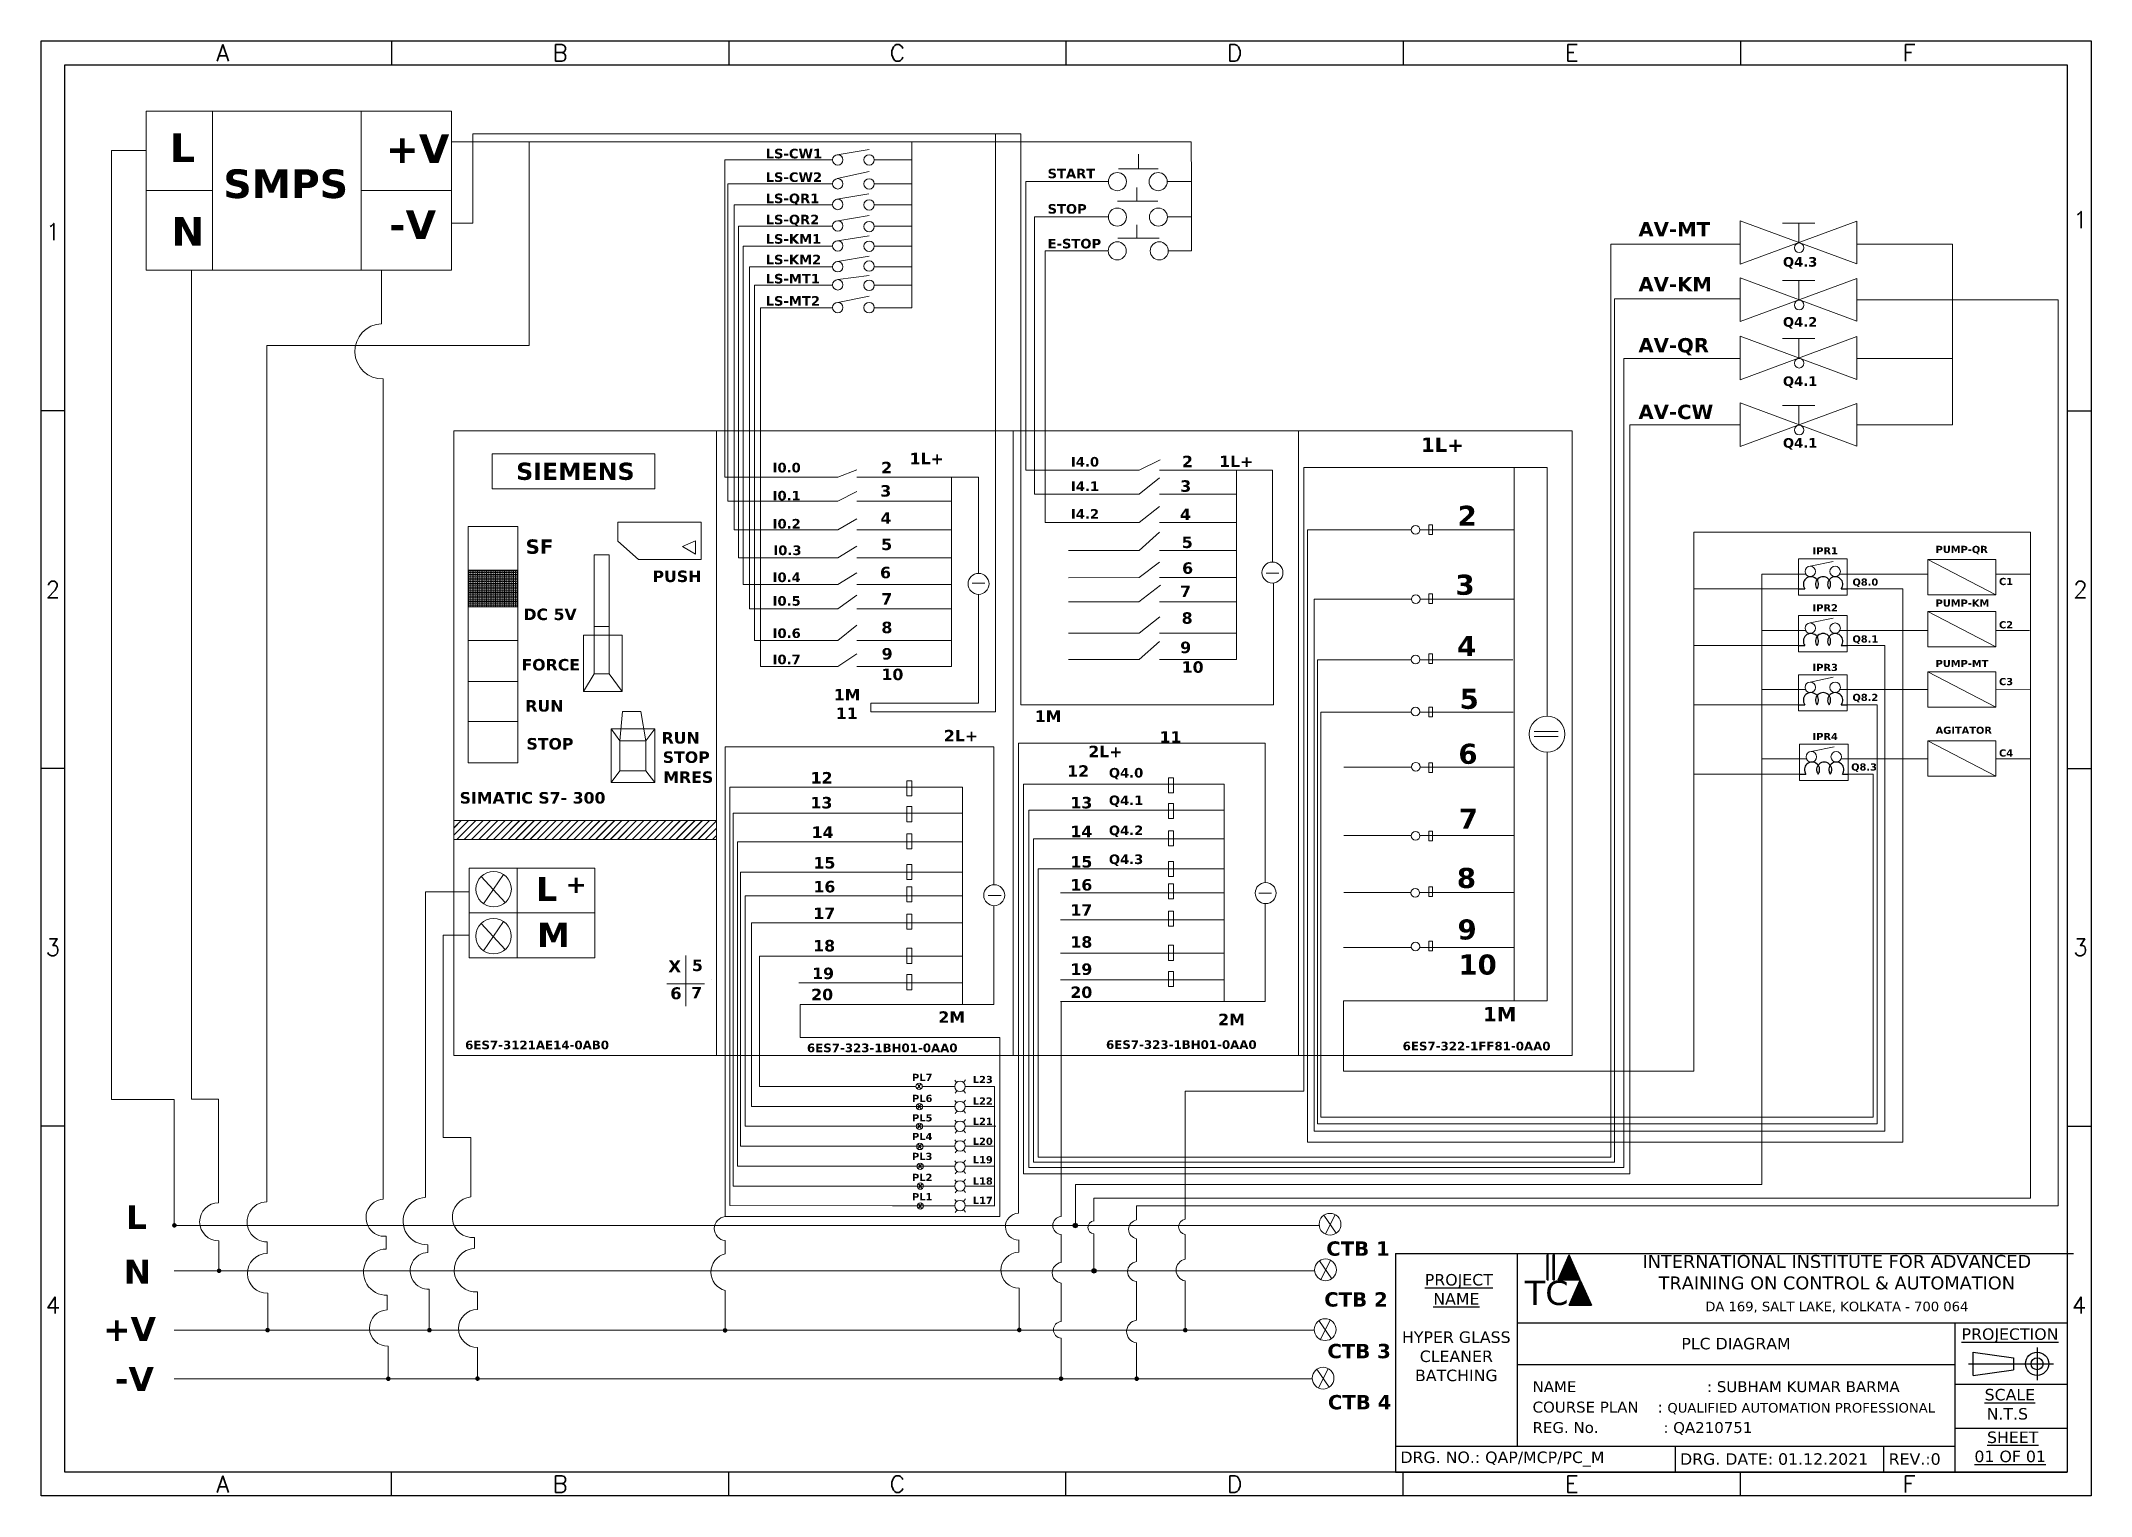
# Model space of a CAD drawing. Header units: millimetres. Extents: x -9791142 to 63260, y -4809864 to 11955173.
# Drawn here: x 13692 to 17979, y -3915 to -872 of the extents above; entities that cross this region are included whole.
import ezdxf
from ezdxf.enums import TextEntityAlignment as Align

# ---------------------------------------------------------------- set-up
doc = ezdxf.new("R2010")
doc.units = ezdxf.units.MM
doc.header["$LTSCALE"] = 5
doc.styles.add('style2', font='verdana.ttf')

msp = doc.modelspace()

# ---------------------------------------------------------------- texts
at = {"color": 140, "style": 'style2'}
msp.add_text('TC', height=50.87, dxfattribs=at).set_placement((16841, -3515.2), align=Align.CENTER)
at = {"color": 2, "char_height": 35, "attachment_point": 5, "style": 'style2'}
for s, insert, width in [('{\\Fromans|c0;A}', (14072.4, -896.8), 705.35), ('{\\Fromans|c0;B}', (14777.7, -896.8), 705.35), ('{\\Fromans|c0;C}', (15483.1, -896.8), 705.35), ('{\\Fromans|c0;D}', (16188.4, -896.8), 705.35), ('{\\Fromans|c0;E}', (16893.8, -896.8), 705.35), ('\\pxqc;{\\Fromans|c0;F}', (17599.1, -896.8), 705.35), ('{\\Fromans|c0;1}', (17957.2, -1245.9), 50), ('{\\Fromans|c0;1}', (13717.2, -1270.9), 50), ('{\\Fromans|c0;2}', (13717.2, -2019.2), 50), ('{\\Fromans|c0;2}', (17957.2, -2019.2), 50), ('{\\Fromans|c0;3}', (13717.2, -2767.4), 50), ('{\\Fromans|c0;3}', (17957.2, -2767.4), 50), ('{\\Fromans|c0;4}', (13717.2, -3515.7), 50), ('{\\Fromans|c0;4}', (17954.3, -3515.7), 50), ('{\\Fromans|c0;A}', (14072.4, -3889.8), 705.35), ('{\\Fromans|c0;B}', (14777.7, -3889.8), 705.35), ('{\\Fromans|c0;C}', (15483.1, -3889.8), 705.35), ('{\\Fromans|c0;D}', (16188.4, -3889.8), 705.35), ('{\\Fromans|c0;E}', (16893.8, -3889.8), 705.35), ('\\pxqc;{\\Fromans|c0;F}', (17599.1, -3889.8), 705.35)]:
    msp.add_mtext(s, dxfattribs=dict(at, insert=insert, width=width))
at = {"lineweight": 9, "ltscale": 5, "attachment_point": 1}
for s, width, insert, char_height in [('{\\fVerdana|b1|i0|c0|p34;L}', 185.307, (13961.7, -1065.2), 60), ('{\\fVerdana|b1|i0|c0|p34;+V}', 185.307, (14413.5, -1066.8), 60), ('{\\fVerdana|b1|i0|c0|p34;LS-CW1}', 122.582, (15207.6, -1097.3), 20), ('{\\fVerdana|b1|i0|c0|p34;SMPS}', 244.071, (14073.6, -1140.3), 60), ('{\\fVerdana|b1|i0|c0|p34;LS-CW2}', 122.582, (15207.6, -1146.6), 20), ('{\\fVerdana|b1|i0|c0|p34;START}', 122.582, (15797.2, -1138.9), 20), ('{\\fVerdana|b1|i0|c0|p34;LS-QR1}', 122.582, (15207.6, -1191), 20), ('{\\fVerdana|b1|i0|c0|p34;N}', 185.307, (13964.7, -1239.8), 60), ('{\\fVerdana|b1|i0|c0|p34;-V}', 185.307, (14420.5, -1225.9), 60), ('{\\fVerdana|b1|i0|c0|p34;LS-QR2}', 122.582, (15207.6, -1235.2), 20), ('{\\fVerdana|b1|i0|c0|p34;STOP}', 122.582, (15797.2, -1212.9), 20), ('{\\fVerdana|b1|i0|c0|p34;LS-KM1}', 122.582, (15207.6, -1275.8), 20), ('{\\fVerdana|b1|i0|c0|p34;E-STOP}', 122.582, (15797.2, -1285.6), 20), ('{\\fVerdana|b1|i0|c0|p34;AV-MT}', 165.953, (17032.9, -1250.5), 30), ('{\\fVerdana|b1|i0|c0|p34;LS-KM2}', 122.582, (15207.6, -1318.9), 20), ('{\\fVerdana|b1|i0|c0|p34;Q4.3}', 151.029, (17335, -1323.8), 20), ('{\\fVerdana|b1|i0|c0|p34;LS-MT1}', 122.582, (15207.6, -1358.9), 20), ('{\\fVerdana|b1|i0|c0|p34;AV-KM}', 165.953, (17032.9, -1365.5), 30), ('{\\fVerdana|b1|i0|c0|p34;LS-MT2}', 122.582, (15207.6, -1405.4), 20), ('{\\fVerdana|b1|i0|c0|p34;Q4.2}', 151.029, (17335, -1449.4), 20), ('{\\fVerdana|b1|i0|c0|p34;AV-QR}', 165.953, (17032.9, -1493.1), 30), ('{\\fVerdana|b1|i0|c0|p34;Q4.1}', 151.029, (17335, -1573.3), 20), ('{\\fVerdana|b1|i0|c0|p34;AV-CW}', 165.953, (17032.9, -1632.5), 30), ('{\\fVerdana|b1|i0|c0|p34;1L+}', 228.991, (16578.1, -1701.3), 30), ('{\\fVerdana|b1|i0|c0|p34;Q4.1}', 151.029, (17335, -1702.4), 20), ('{\\fVerdana|b1|i0|c0|p34;SIEMENS}', 673.71, (14686, -1753.7), 36), ('{\\fVerdana|b1|i0|c0|p34;I0.0}', 105.139, (15222.2, -1754), 20), ('{\\fVerdana|b1|i0|c0|p34;2}', 65.512, (15449.3, -1752), 24), ('{\\fVerdana|b1|i0|c0|p34;1L+}', 134.017, (15508.7, -1733.1), 24), ('{\\fVerdana|b1|i0|c0|p34;I4.0}', 105.139, (15846.1, -1741.8), 20), ('{\\fVerdana|b1|i0|c0|p34;2}', 65.512, (16078.2, -1739.2), 24), ('{\\fVerdana|b1|i0|c0|p34;1L+}', 134.017, (16156, -1739.1), 24), ('{\\fVerdana|b1|i0|c0|p34;3}', 65.512, (15447.3, -1800.7), 24), ('{\\fVerdana|b1|i0|c0|p34;I4.1}', 105.139, (15846.1, -1793), 20), ('{\\fVerdana|b1|i0|c0|p34;3}', 65.512, (16074.6, -1790.6), 24), ('{\\fVerdana|b1|i0|c0|p34;I0.1}', 105.139, (15222.2, -1812.7), 20), ('{\\fVerdana|b1|i0|c0|p34;2}', 152.686, (16654.7, -1843.8), 42), ('{\\fVerdana|b1|i0|c0|p34;I0.2}', 105.139, (15222.2, -1871.4), 20), ('{\\fVerdana|b1|i0|c0|p34;4}', 65.512, (15447.8, -1857.6), 24), ('{\\fVerdana|b1|i0|c0|p34;I4.2}', 105.139, (15846.1, -1850.9), 20), ('{\\fVerdana|b1|i0|c0|p34;4}', 65.512, (16074.1, -1849.6), 24), ('{\\fVerdana|b1|i0|c0|p34;SF}', 169.878, (14705.7, -1914.2), 30), ('{\\fVerdana|b1|i0|c0|p34;I0.3}', 105.139, (15223.8, -1926.9), 20), ('{\\fVerdana|b1|i0|c0|p34;5}', 65.512, (15449.2, -1912.5), 24), ('{\\fVerdana|b1|i0|c0|p34;5}', 65.512, (16077.9, -1908.2), 24), ('{\\fVerdana|b1|i0|c0|p34;PUMP-QR}', 124.396, (17654.3, -1927.6), 15), ('{\\fVerdana|b1|i0|c0|p34;6}', 65.512, (15446.9, -1971.4), 24), ('{\\fVerdana|b1|i0|c0|p34;6}', 65.512, (16078.6, -1962.1), 24), ('{\\fVerdana|b1|i0|c0|p34;IPR1}', 92.255, (17397, -1930.5), 15), ('{\\fVerdana|b1|i0|c0|p34;PUSH}', 169.878, (14971, -1979.4), 24), ('{\\fVerdana|b1|i0|c0|p34;I0.4}', 105.139, (15222.2, -1983.4), 20), ('{\\fVerdana|b1|i0|c0|p34;7}', 65.512, (16074.3, -2010.9), 24), ('{\\fVerdana|b1|i0|c0|p34;3}', 152.686, (16650.2, -1988), 42), ('{\\fVerdana|b1|i0|c0|p34;Q8.0}', 92.255, (17480.4, -1995.9), 15), ('{\\fVerdana|b1|i0|c0|p34;C1}', 92.255, (17786.9, -1994.7), 15), ('{\\fVerdana|b1|i0|c0|p34;I0.5}', 105.139, (15222.2, -2032.8), 20), ('{\\fVerdana|b1|i0|c0|p34;7}', 65.512, (15449.5, -2026.5), 24), ('{\\fVerdana|b1|i0|c0|p34;IPR2}', 92.255, (17397, -2049.7), 15), ('{\\fVerdana|b1|i0|c0|p34;PUMP-KM}', 124.396, (17654.3, -2039.8), 15), ('{\\fVerdana|b1|i0|c0|p34;DC 5V}', 169.878, (14701.1, -2058.9), 24), ('{\\fVerdana|b1|i0|c0|p34;I0.6}', 105.139, (15222.2, -2100.3), 20), ('{\\fVerdana|b1|i0|c0|p34;8}', 65.512, (15449.7, -2086.3), 24), ('{\\fVerdana|b1|i0|c0|p34;8}', 65.512, (16077.6, -2066.6), 24), ('{\\fVerdana|b1|i0|c0|p34;C2}', 92.255, (17786.9, -2085.3), 15), ('{\\fVerdana|b1|i0|c0|p34;9}', 65.512, (15450.2, -2141.4), 24), ('{\\fVerdana|b1|i0|c0|p34;9}', 65.512, (16074.6, -2128), 24), ('{\\fVerdana|b1|i0|c0|p34;4}', 152.686, (16653.5, -2116.2), 42), ('{\\fVerdana|b1|i0|c0|p34;Q8.1}', 92.255, (17480.4, -2114.9), 15), ('{\\fVerdana|b1|i0|c0|p34;FORCE}', 169.878, (14697, -2164.3), 24), ('{\\fVerdana|b1|i0|c0|p34;I0.7}', 105.139, (15222.2, -2155.2), 20), ('{\\fVerdana|b1|i0|c0|p34;10}', 65.512, (15449.8, -2184.5), 24), ('{\\fVerdana|b1|i0|c0|p34;10}', 65.512, (16077.7, -2169.1), 24), ('{\\fVerdana|b1|i0|c0|p34;IPR3}', 92.255, (17397, -2174.4), 15), ('{\\fVerdana|b1|i0|c0|p34;PUMP-MT}', 124.396, (17654.3, -2166.1), 15), ('{\\fVerdana|b1|i0|c0|p34;1M}', 134.017, (15350, -2227.1), 24), ('{\\fVerdana|b1|i0|c0|p34;5}', 152.686, (16658.9, -2226.5), 42), ('{\\fVerdana|b1|i0|c0|p34;C3}', 92.255, (17786.9, -2204), 15), ('{\\fVerdana|b1|i0|c0|p34;RUN}', 169.878, (14705.1, -2250.3), 24), ('{\\fVerdana|b1|i0|c0|p34;11}', 65.512, (15354.5, -2265.8), 24), ('{\\fVerdana|b1|i0|c0|p34;1M}', 134.017, (15770.4, -2272), 24), ('{\\fVerdana|b1|i0|c0|p34;Q8.2}', 92.255, (17480.4, -2237.1), 15), ('{\\fVerdana|b1|i0|c0|p34;2L+}', 134.017, (15580.3, -2312.6), 24), ('{\\fVerdana|b1|i0|c0|p34;AGITATOR}', 124.396, (17654.3, -2305.8), 15), ('{\\fVerdana|b1|i0|c0|p34;STOP}', 169.878, (14707.4, -2329.6), 24), ('{\\fVerdana|b1|i0|c0|p34;RUN}', 169.878, (14990, -2317.2), 24), ('{\\fVerdana|b1|i0|c0|p34;STOP}', 169.878, (14992.4, -2357.6), 24), ('{\\fVerdana|b1|i0|c0|p34;2L+}', 134.017, (15882.3, -2345.7), 24), ('{\\fVerdana|b1|i0|c0|p34;11}', 65.512, (16031.5, -2315.5), 24), ('{\\fVerdana|b1|i0|c0|p34;6}', 152.686, (16656.3, -2341.5), 42), ('{\\fVerdana|b1|i0|c0|p34;IPR4}', 92.255, (17397, -2318.9), 15), ('{\\fVerdana|b1|i0|c0|p34;C4}', 92.255, (17786.9, -2353.4), 15), ('{\\fVerdana|b1|i0|c0|p34;MRES}', 169.878, (14993.7, -2399.3), 24), ('{\\fVerdana|b1|i0|c0|p34;12}', 65.512, (15301.7, -2400.7), 24), ('{\\fVerdana|b1|i0|c0|p34;12}', 65.512, (15838.3, -2386.6), 24), ('{\\fVerdana|b1|i0|c0|p34;Q4.0}', 151.029, (15925.4, -2392.2), 20), ('{\\fVerdana|b1|i0|c0|p34;Q8.3}', 92.255, (17477.7, -2382.6), 15), ('{\\fVerdana|b1|i0|c0|p34;SIMATIC S7- 300}', 441.66, (14567.7, -2442.6), 24), ('{\\fVerdana|b1|i0|c0|p34;13}', 65.512, (15301.4, -2452.8), 24), ('{\\fVerdana|b1|i0|c0|p34;13}', 65.512, (15844.9, -2452.7), 24), ('{\\fVerdana|b1|i0|c0|p34;Q4.1}', 151.029, (15925.4, -2449.9), 20), ('{\\fVerdana|b1|i0|c0|p34;7}', 152.686, (16657.3, -2477.2), 42), ('{\\fVerdana|b1|i0|c0|p34;14}', 65.512, (15303.8, -2514.6), 24), ('{\\fVerdana|b1|i0|c0|p34;14}', 65.512, (15844.9, -2513), 24), ('{\\fVerdana|b1|i0|c0|p34;Q4.2}', 151.029, (15925.4, -2512.7), 20), ('{\\fVerdana|b1|i0|c0|p34;15}', 65.512, (15307.6, -2578.5), 24), ('{\\fVerdana|b1|i0|c0|p34;15}', 65.512, (15844.9, -2576.6), 24), ('{\\fVerdana|b1|i0|c0|p34;Q4.3}', 151.029, (15925.4, -2573.1), 20), ('{\\fVerdana|b1|i0|c0|p34;8}', 152.686, (16653.1, -2601.2), 42), ('{\\fVerdana|b1|i0|c0|p34;L}', 260.308, (14727.6, -2620.1), 50.4), ('{\\fVerdana|b1|i0|c0|p34;16}', 65.512, (15307.6, -2628.4), 24), ('{\\fVerdana|b1|i0|c0|p34;16}', 65.512, (15844.9, -2624.6), 24), ('{\\fVerdana|b1|i0|c0|p34;17}', 65.512, (15307.3, -2684.2), 24), ('{\\fVerdana|b1|i0|c0|p34;17}', 65.512, (15844.9, -2677.1), 24), ('{\\fVerdana|b1|i0|c0|p34;M}', 260.308, (14729.4, -2715.9), 50.4), ('{\\fVerdana|b1|i0|c0|p34;18}', 65.512, (15844.9, -2744.1), 24), ('{\\fVerdana|b1|i0|c0|p34;9}', 152.686, (16654.5, -2708.9), 42), ('{\\fVerdana|b1|i0|c0|p34;18}', 65.512, (15307.1, -2751.9), 24), ('{\\fVerdana|b1|i0|c0|p34;10}', 152.686, (16656.4, -2782.3), 42), ('{\\fVerdana|b1|i0|c0|p34;X}', 65.512, (15004.2, -2794.3), 25), ('{\\fVerdana|b1|i0|c0|p34;5}', 65.512, (15053.3, -2793), 24), ('{\\fVerdana|b1|i0|c0|p34;19}', 65.512, (15304.8, -2809.8), 24), ('{\\fVerdana|b1|i0|c0|p34;19}', 65.512, (15844.9, -2801), 24), ('{\\fVerdana|b1|i0|c0|p34;6}', 65.512, (15008.1, -2850.9), 25), ('{\\fVerdana|b1|i0|c0|p34;7}', 65.512, (15051.8, -2850.1), 24), ('{\\fVerdana|b1|i0|c0|p34;20}', 65.512, (15302.9, -2854), 24), ('{\\fVerdana|b1|i0|c0|p34;20}', 65.512, (15844.9, -2849.3), 24), ('{\\fVerdana|b1|i0|c0|p34;2M}', 134.017, (15568.8, -2901.2), 24), ('{\\fVerdana|b1|i0|c0|p34;2M}', 134.017, (16153.9, -2906.2), 24), ('{\\fVerdana|b1|i0|c0|p34;1M}', 134.017, (16708, -2892.1), 30), ('{\\fVerdana|b1|i0|c0|p34;6ES7-3121AE14-0AB0}', 708.633, (14579.2, -2962.5), 18), ('{\\fVerdana|b1|i0|c0|p34;6ES7-323-1BH01-0AA0}', 708.633, (15294, -2968.6), 18), ('{\\fVerdana|b1|i0|c0|p34;6ES7-323-1BH01-0AA0}', 708.633, (15919.5, -2961.7), 18), ('{\\fVerdana|b1|i0|c0|p34;6ES7-322-1FF81-0AA0}', 708.633, (16539.8, -2964.8), 18), ('{\\fVerdana|b1|i0|c0|p34;PL7}', 41.112, (15513.8, -3031.8), 15), ('{\\fVerdana|b1|i0|c0|p34;L23}', 18.624, (15640.8, -3036.3), 15), ('{\\fVerdana|b1|i0|c0|p34;PL6}', 41.112, (15513.8, -3075.7), 15), ('{\\fVerdana|b1|i0|c0|p34;L22}', 18.624, (15640.8, -3081.2), 15), ('{\\fVerdana|b1|i0|c0|p34;PL5}', 41.112, (15513.8, -3116.5), 15), ('{\\fVerdana|b1|i0|c0|p34;L21}', 18.624, (15640.8, -3123.7), 15), ('{\\fVerdana|b1|i0|c0|p34;PL4}', 41.112, (15513.8, -3155.5), 15), ('{\\fVerdana|b1|i0|c0|p34;L20}', 18.624, (15640.8, -3165.5), 15), ('{\\fVerdana|b1|i0|c0|p34;PL3}', 41.112, (15513.8, -3197.1), 15), ('{\\fVerdana|b1|i0|c0|p34;L19}', 18.624, (15640.8, -3204), 15), ('{\\fVerdana|b1|i0|c0|p34;PL2}', 41.112, (15513.8, -3241), 15), ('{\\fVerdana|b1|i0|c0|p34;L18}', 18.624, (15640.8, -3248.6), 15), ('{\\fVerdana|b1|i0|c0|p34;PL1}', 41.112, (15513.8, -3281.4), 15), ('{\\fVerdana|b1|i0|c0|p34;L17}', 18.624, (15640.8, -3289.1), 15), ('{\\fVerdana|b1|i0|c0|p34;L}', 125.077, (13869.9, -3306.6), 50), ('{\\fVerdana|b1|i0|c0|p34;CTB 1}', 207.916, (16380.1, -3382.3), 30), ('{\\fVerdana|b1|i0|c0|p34;N}', 125.077, (13865.2, -3420.8), 50), ('{\\fVerdana|b1|i0|c0|p34;CTB 2}', 207.916, (16375.9, -3488.7), 30), ('{\\fVerdana|b1|i0|c0|p34;+V}', 125.077, (13822.1, -3540.5), 50), ('{\\fVerdana|b1|i0|c0|p34;CTB 3}', 207.916, (16382.4, -3596.7), 30), ('{\\fVerdana|b1|i0|c0|p34;-V}', 125.077, (13846.8, -3645), 50), ('{\\fVerdana|b1|i0|c0|p34;CTB 4}', 207.916, (16383.5, -3703.6), 30)]:
    msp.add_mtext_dynamic_manual_height_columns(s, width=width, gutter_width=12.5, heights=[0], dxfattribs=dict(at, insert=insert, char_height=char_height))
at = {"lineweight": 9, "ltscale": 5, "insert": (14789.7, -2616.1), "char_height": 37.8, "width": 107.471, "attachment_point": 1}
msp.add_mtext('{\\fVerdana|b1|i0|c0|p34;+}', dxfattribs=at)
at = {"color": 140, "width": 963.119, "attachment_point": 2, "style": 'style2'}
for s, insert, char_height in [('INTERNATIONAL INSTITUTE FOR ADVANCED\\PTRAINING ON CONTROL & AUTOMATION', (17447.7, -3410.7), 27), ('DA 169, SALT LAKE, KOLKATA - 700 064', (17447.7, -3508.4), 20)]:
    msp.add_mtext(s, dxfattribs=dict(at, insert=insert, char_height=char_height))
at = {"color": 211, "char_height": 24, "style": 'style2'}
for s, insert, width, attachment_point in [('\\pxqc;\\P {\\LPROJECT\\PNAME} \\P\\PHYPER GLASS CLEANER BATCHING', (16524.6, -3542.8), 254.85, 4), ('PLC DIAGRAM', (17236.9, -3596.3), 914.86, 5), ('\\pxqc;{\\LPROJECTION} ', (17809.9, -3579.5), 235, 5), (' {\\LSCALE} \\PN.T.S\\P ', (17804.4, -3743.1), 235, 5), (' {\\LSHEET\\P01 OF 01\\P} ', (17810.3, -3832.2), 235, 5), (' DRG. NO.: QAP/MCP/PC_M', (16524.6, -3837.7), 579.277, 4), (' DRG. DATE: 01.12.2021', (17109.4, -3837.7), 457.43, 4), (' REV.:0 ', (17545.7, -3837.7), 457.43, 4)]:
    msp.add_mtext(s, dxfattribs=dict(at, insert=insert, width=width, attachment_point=attachment_point))
at = {"color": 211, "insert": (16720.3, -3730.9), "char_height": 22.8, "width": 1173.883, "attachment_point": 4, "line_spacing_factor": 1.125, "style": 'style2'}
msp.add_mtext('^INAME^I^I^I: SUBHAM KUMAR BARMA\\P^ICOURSE PLAN    : {\\H0.87719x;QUALIFIED AUTOMATION PROFESSIONAL}              \\P^IREG. No.^I^I: QA210751', dxfattribs=at)

# ---------------------------------------------------------------- blocks, each defined once
blk = doc.blocks.new('Inductor')
at = {"color": 7}
for p, q in [((0, 0), (0.05, 0)), ((0.35, 0), (0.4, 0))]:
    blk.add_line(p, q, dxfattribs=at)
for centre in [(0.1, 0.0375), (0.2, 0.0375), (0.3, 0.0375)]:
    blk.add_arc(centre, 0.0625, 323.1301, 216.8699, dxfattribs=at)

# ---------------------------------------------------------------- hatches: boundary and pattern name
at = {"lineweight": 9, "ltscale": 5}
h = msp.add_hatch(dxfattribs=at)
h.set_pattern_fill('ANGLE', color=256, scale=0.54)
h.set_pattern_definition([(0, (6733.0147, -293.874), (0, 3.7719), [2.7432, -1.0287]), (90, (6733.0147, -293.874), (-3.7719, 2e-16), [2.7432, -1.0287])])
h.paths.add_polyline_path([(14585.3, -1978.5), (14585.3, -2055.1), (14689.4, -2055.1), (14689.4, -1978.5)])
h = msp.add_hatch(dxfattribs=at)
h.set_pattern_fill('JIS_LC_20', color=256, scale=0.54)
h.set_pattern_definition([(45, (6752.418, -301.147), (-7.636753, 7.636753), []), (45, (6752.634, -301.147), (-7.636753, 7.636753), [])])
h.paths.add_polyline_path([(15104.7, -2502), (14555.4, -2502), (14555.4, -2541.6), (15104.7, -2541.6)])
h = msp.add_hatch(color=256, dxfattribs=at)
h.set_gradient(color2=(0, 0, 0), tint=1)
h.paths.add_polyline_path([(13971.2, -3343.9, 0.414214), (13966.3, -3348.7), (13971.2, -3348.7)])
h.paths.add_polyline_path([(13971.2, -3343.9), (13971.2, -3348.7), (13976, -3348.7, 0.414214)])
h.paths.add_polyline_path([(13976, -3348.7), (13971.2, -3348.7), (13966.3, -3348.7, 1)])
h = msp.add_hatch(color=256, dxfattribs=at)
h.set_gradient(color2=(0, 0, 0), tint=1)
h.paths.add_polyline_path([(15855.4, -3344.3, 0.414214), (15850.5, -3349.1), (15855.4, -3349.1)])
h.paths.add_polyline_path([(15855.4, -3344.3), (15855.4, -3349.1), (15860.2, -3349.1, 0.414214)])
h.paths.add_polyline_path([(15860.2, -3349.1), (15855.4, -3349.1), (15850.5, -3349.1, 1)])
h = msp.add_hatch(color=140)
h.paths.add_polyline_path([(16845, -3410.1), (16842, -3410.1), (16842, -3462.5), (16845, -3462.5)])
h.paths.add_polyline_path([(16857.3, -3410.1), (16854.3, -3410.1), (16854.3, -3462.5), (16857.3, -3462.5)])
for color, points in [(2, [(16887.9, -3410.1), (16864.9, -3462.5), (16910.9, -3462.5)]), (1, [(16911.3, -3463.4), (16888.3, -3515.7), (16934.4, -3515.7)])]:
    msp.add_hatch(color=color).paths.add_polyline_path(points)
h = msp.add_hatch(color=256, dxfattribs=at)
h.set_gradient(color2=(0, 0, 0), tint=1)
h.paths.add_polyline_path([(14064.5, -3439, 0.414214), (14059.7, -3443.8), (14064.5, -3443.8)])
h.paths.add_polyline_path([(14064.5, -3439), (14064.5, -3443.8), (14069.3, -3443.8, 0.414214)])
h.paths.add_polyline_path([(14069.3, -3443.8), (14064.5, -3443.8), (14059.7, -3443.8, 1)])
h = msp.add_hatch(color=256, dxfattribs=at)
h.set_gradient(color2=(0, 0, 0), tint=1)
h.paths.add_polyline_path([(15894.1, -3439.1, 0.414214), (15889.3, -3443.9), (15894.1, -3443.9)])
h.paths.add_polyline_path([(15894.1, -3439.1), (15894.1, -3443.9), (15899, -3443.9, 0.414214)])
h.paths.add_polyline_path([(15899, -3443.9), (15894.1, -3443.9), (15889.3, -3443.9, 1)])
h = msp.add_hatch(color=256, dxfattribs=at)
h.set_gradient(color2=(0, 0, 0), tint=1)
h.paths.add_polyline_path([(14166.1, -3563.1, 0.414214), (14161.2, -3567.9), (14166.1, -3567.9)])
h.paths.add_polyline_path([(14166.1, -3563.1), (14166.1, -3567.9), (14170.9, -3567.9, 0.414214)])
h.paths.add_polyline_path([(14170.9, -3567.9), (14166.1, -3567.9), (14161.2, -3567.9, 1)])
h = msp.add_hatch(color=256, dxfattribs=at)
h.set_gradient(color2=(0, 0, 0), tint=1)
h.paths.add_polyline_path([(14504.5, -3563.1, 0.414214), (14499.6, -3568), (14504.5, -3568)])
h.paths.add_polyline_path([(14504.5, -3563.1), (14504.5, -3568), (14509.3, -3568, 0.414214)])
h.paths.add_polyline_path([(14509.3, -3568), (14504.5, -3568), (14499.6, -3568, 1)])
h = msp.add_hatch(color=256, dxfattribs=at)
h.set_gradient(color2=(0, 0, 0), tint=1)
h.paths.add_polyline_path([(15122.8, -3563.6, 0.414214), (15117.9, -3568.4), (15122.8, -3568.4)])
h.paths.add_polyline_path([(15122.8, -3563.6), (15122.8, -3568.4), (15127.6, -3568.4, 0.414214)])
h.paths.add_polyline_path([(15127.6, -3568.4), (15122.8, -3568.4), (15117.9, -3568.4, 1)])
h = msp.add_hatch(color=256, dxfattribs=at)
h.set_gradient(color2=(0, 0, 0), tint=1)
h.paths.add_polyline_path([(15738, -3562.8, 0.414214), (15733.1, -3567.6), (15738, -3567.6)])
h.paths.add_polyline_path([(15738, -3562.8), (15738, -3567.6), (15742.8, -3567.6, 0.414214)])
h.paths.add_polyline_path([(15742.8, -3567.6), (15738, -3567.6), (15733.1, -3567.6, 1)])
h = msp.add_hatch(color=256, dxfattribs=at)
h.set_gradient(color2=(0, 0, 0), tint=1)
h.paths.add_polyline_path([(16085.3, -3563.2, 0.414214), (16080.4, -3568), (16085.3, -3568)])
h.paths.add_polyline_path([(16085.3, -3563.2), (16085.3, -3568), (16090.1, -3568, 0.414214)])
h.paths.add_polyline_path([(16090.1, -3568), (16085.3, -3568), (16080.4, -3568, 1)])
h = msp.add_hatch(color=256, dxfattribs=at)
h.set_gradient(color2=(0, 0, 0), tint=1)
h.paths.add_polyline_path([(14418.5, -3664.8, 0.414214), (14413.7, -3669.6), (14418.5, -3669.6)])
h.paths.add_polyline_path([(14418.5, -3664.8), (14418.5, -3669.6), (14423.3, -3669.6, 0.414214)])
h.paths.add_polyline_path([(14423.3, -3669.6), (14418.5, -3669.6), (14413.7, -3669.6, 1)])
h = msp.add_hatch(color=256, dxfattribs=at)
h.set_gradient(color2=(0, 0, 0), tint=1)
h.paths.add_polyline_path([(14605.1, -3664.5, 0.414214), (14600.3, -3669.4), (14605.1, -3669.4)])
h.paths.add_polyline_path([(14605.1, -3664.5), (14605.1, -3669.4), (14609.9, -3669.4, 0.414214)])
h.paths.add_polyline_path([(14609.9, -3669.4), (14605.1, -3669.4), (14600.3, -3669.4, 1)])
h = msp.add_hatch(color=256, dxfattribs=at)
h.set_gradient(color2=(0, 0, 0), tint=1)
h.paths.add_polyline_path([(15825.5, -3664.6, 0.414214), (15820.6, -3669.4), (15825.5, -3669.4)])
h.paths.add_polyline_path([(15825.5, -3664.6), (15825.5, -3669.4), (15830.3, -3669.4, 0.414214)])
h.paths.add_polyline_path([(15830.3, -3669.4), (15825.5, -3669.4), (15820.6, -3669.4, 1)])
h = msp.add_hatch(color=256, dxfattribs=at)
h.set_gradient(color2=(0, 0, 0), tint=1)
h.paths.add_polyline_path([(15983.6, -3664.7, 0.414214), (15978.8, -3669.5), (15983.6, -3669.5)])
h.paths.add_polyline_path([(15983.6, -3664.7), (15983.6, -3669.5), (15988.4, -3669.5, 0.414214)])
h.paths.add_polyline_path([(15988.4, -3669.5), (15983.6, -3669.5), (15978.8, -3669.5, 1)])

# ---------------------------------------------------------------- linework, layer by layer
at = {"color": 6}
for p, q in [((14425, -871.8), (14425, -921.8)), ((15130.4, -871.8), (15130.4, -921.8)), ((15835.7, -871.8), (15835.7, -921.8)), ((16541.1, -871.8), (16541.1, -921.8)), ((17246.4, -871.8), (17246.4, -921.8)), ((13742.2, -1645.1), (13692.2, -1645.1)), ((17929.3, -1645.1), (17979, -1645.1)), ((13742.2, -2393.3), (13692.2, -2393.3)), ((17929.3, -2393.3), (17979.3, -2393.3)), ((13742.2, -3141.6), (13692.2, -3141.6)), ((17929.3, -3141.6), (17979.3, -3141.6)), ((14425, -3914.8), (14425, -3864.8)), ((15130.4, -3914.8), (15130.4, -3864.8)), ((15835.7, -3914.8), (15835.7, -3864.8)), ((16541.1, -3914.8), (16541.1, -3864.8)), ((17246.4, -3914.8), (17246.4, -3864.8))]:
    msp.add_line(p, q, dxfattribs=at)
at = {"lineweight": 9, "ltscale": 5}
for p, q in [((14050.8, -1018.6), (14050.8, -1351.1)), ((14361.7, -1018.6), (14361.7, -1338)), ((15688.5, -1066), (14595, -1066)), ((14595, -1066), (14595, -1252.8)), ((15688.5, -2274.6), (15688.5, -1066)), ((15688.5, -1066), (15741.4, -1066)), ((15741.4, -2260.4), (15741.4, -1065.9)), ((15741.4, -1068.5), (15741.4, -1066)), ((13912.3, -1101), (13839.5, -1101)), ((13839.5, -1101), (13839.5, -3085.6)), ((14550.8, -1082.8), (14712.9, -1082.8)), ((14712.9, -1082.8), (14712.9, -1508.4)), ((14712.9, -1082.8), (16097.8, -1082.8)), ((15357.1, -1109.8), (15423.9, -1098.4)), ((15513.4, -1120.6), (15513.4, -1082.8)), ((15987.2, -1139.1), (15987.2, -1108.7)), ((16097.9, -1166), (16097.8, -1082.8)), ((15122.2, -1784.3), (15122.2, -1120.6)), ((15263.8, -1120.6), (15122.2, -1120.6)), ((15263.8, -1120.6), (15347.4, -1120.6)), ((15357.1, -1159.7), (15423.9, -1144.9)), ((15434.9, -1120.6), (15513.4, -1120.6)), ((15513.4, -1120.6), (15513.4, -1429.7)), ((15945.7, -1139.1), (16028.8, -1139.1)), ((13912.3, -1184.8), (14050.8, -1184.8)), ((14361.7, -1184.8), (14550.8, -1184.8)), ((15128.3, -1834.3), (15128.3, -1170.6)), ((15264.4, -1170.6), (15128.3, -1170.6)), ((15264.4, -1170.6), (15347.4, -1170.6)), ((15356.5, -1202.9), (15423.4, -1191.7)), ((15434.9, -1170.6), (15513.4, -1170.6)), ((15752, -1769.5), (15752, -1166)), ((15876.9, -1166), (15752, -1166)), ((15876.9, -1166), (15924.2, -1166)), ((15983.9, -1206.9), (15983.9, -1178.2)), ((16047.5, -1166), (16097.9, -1166)), ((16097.9, -1310.9), (16097.9, -1166)), ((15141.7, -1894), (15141.7, -1214.4)), ((15263.8, -1214.4), (15141.7, -1214.4)), ((15263.8, -1214.4), (15347.4, -1214.4)), ((15358.3, -1247.7), (15424.4, -1236.6)), ((15434.9, -1214.4), (15513.9, -1214.4)), ((15769.8, -1819.4), (15769.8, -1239.5)), ((15876.9, -1239.5), (15769.8, -1239.5)), ((15876.9, -1239.5), (15924.2, -1239.5)), ((15943.6, -1206.9), (16027.6, -1206.9)), ((16048, -1239.5), (16097.9, -1239.5)), ((14595, -1252.8), (14550.8, -1252.8)), ((15150.7, -1952.4), (15150.7, -1259.1)), ((15265.3, -1259.1), (15150.7, -1259.1)), ((15263.8, -1259.1), (15347.4, -1259.1)), ((15357.6, -1289.7), (15423.9, -1279.1)), ((15434.9, -1259.1), (15513.4, -1259.1)), ((15943.9, -1284.1), (16030.4, -1284.1)), ((15983.9, -1284.1), (15983.9, -1256.1)), ((17245.5, -1247.6), (17489.8, -1338.1)), ((17245.5, -1247.6), (17245.5, -1338.8)), ((17245.5, -1338.8), (17489.8, -1248.7)), ((17334.1, -1252.9), (17401.5, -1252.9)), ((17368.4, -1293.5), (17368.4, -1252.9)), ((17489.8, -1248.7), (17489.8, -1338.1)), ((15160.7, -2008.5), (15160.7, -1300.8)), ((15263.8, -1300.8), (15160.7, -1300.8)), ((15263.8, -1300.8), (15347.4, -1300.8)), ((15357.9, -1333), (15423.9, -1321.7)), ((15434.9, -1300.8), (15513.4, -1300.8)), ((15792, -1879.1), (15792, -1310.9)), ((15877.5, -1310.9), (15792, -1310.9)), ((15876.9, -1310.9), (15923.9, -1310.9)), ((16049.7, -1310.9), (16097.9, -1310.9)), ((16974.9, -3206.3), (16974.9, -1296.6)), ((17245.5, -1296.6), (16974.9, -1296.6)), ((17362.5, -1296.6), (17360, -1296.6)), ((17377.7, -1296.6), (17375.4, -1296.6)), ((17489.8, -1296.6), (17689.4, -1296.6)), ((17522.5, -1296.6), (17489.8, -1296.6)), ((17689.4, -1296.6), (17689.4, -1674.7)), ((14007.2, -1351.1), (14007.2, -3084.8)), ((14050.8, -1351.1), (14050.8, -1351.1)), ((14361.7, -1338), (14361.7, -1351.1)), ((14361.7, -1351.1), (14361.7, -1351.1)), ((14361.7, -1351.1), (14361.7, -1351.1)), ((14404.4, -1351.1), (14404.4, -1463.3)), ((15173.6, -2059.7), (15173.6, -1344.3)), ((15264.4, -1344.3), (15173.6, -1344.3)), ((15263.8, -1344.3), (15347.4, -1344.3)), ((15358.3, -1370.9), (15423.9, -1362.2)), ((15434.8, -1344.3), (15513.4, -1344.3)), ((17245.5, -1367.3), (17489.8, -1457.8)), ((17245.5, -1367.3), (17245.5, -1458.5)), ((17245.5, -1458.5), (17489.8, -1368.4)), ((17489.8, -1368.4), (17489.8, -1457.8)), ((15184.3, -2125.5), (15184.3, -1382.2)), ((15263.8, -1382.2), (15184.3, -1382.2)), ((15263.8, -1382.2), (15347.4, -1382.2)), ((15358.3, -1418.5), (15424.3, -1405.4)), ((15434.9, -1382.2), (15513.4, -1382.2)), ((16982.6, -3216.4), (16982.6, -1411.3)), ((17245.5, -1411.3), (16982.6, -1411.3)), ((17334.1, -1372.6), (17401.5, -1372.6)), ((17368.4, -1413.1), (17368.4, -1372.6)), ((17489.8, -1413.1), (17689.4, -1413.1)), ((17689.4, -1413.1), (17910.5, -1413.1)), ((17910.5, -1413.1), (17910.5, -3307.8)), ((15197.2, -2180.3), (15197.2, -1429.7)), ((15263.8, -1429.7), (15197.2, -1429.7)), ((15265.9, -1429.7), (15263.8, -1429.7)), ((15265.6, -1429.7), (15347.4, -1429.7)), ((15434.9, -1429.7), (15513.4, -1429.7)), ((17245.5, -1489), (17489.8, -1579.5)), ((17245.5, -1489), (17245.5, -1580.3)), ((17245.5, -1580.3), (17489.8, -1490.1)), ((17334.1, -1494.3), (17401.5, -1494.3)), ((17368.4, -1534.9), (17368.4, -1494.3)), ((17489.8, -1490.1), (17489.8, -1579.5)), ((14712.9, -1508.4), (14164.7, -1508.4)), ((14164.7, -1508.4), (14164.7, -3299.6)), ((17002.2, -3227.6), (17002.2, -1535.9)), ((17245.5, -1535.9), (17002.2, -1535.9)), ((17489.8, -1535.9), (17689.4, -1535.9)), ((17491.6, -1535.9), (17489.8, -1535.9)), ((14407.9, -1578.6), (14407.9, -3293.9)), ((17245.5, -1628.9), (17489.8, -1719.4)), ((17245.5, -1628.9), (17245.5, -1720.2)), ((17245.5, -1720.2), (17489.8, -1630)), ((17334.1, -1634.2), (17401.5, -1634.2)), ((17368.4, -1674.8), (17368.4, -1634.2)), ((17489.8, -1630), (17489.8, -1719.4)), ((15104.7, -1687.2), (15104.7, -2993.4)), ((15725, -1687.2), (15725, -2993.4)), ((16322, -1687.2), (16322, -2993.4)), ((17015.2, -1697.9), (17015.2, -1674.7)), ((17245.5, -1674.7), (17015.2, -1674.7)), ((17015.2, -3240.9), (17015.2, -1697.9)), ((17015.2, -1697.9), (17015.2, -1697.9)), ((17369.1, -1674.7), (17368.4, -1674.7)), ((17489.8, -1674.7), (17689.4, -1674.7)), ((17489.8, -1674.7), (17491.1, -1674.7)), ((15988.9, -1769.5), (16032.5, -1748.1)), ((15252.6, -1784.3), (15122.2, -1784.3)), ((15358.5, -1784.3), (15252.6, -1784.3)), ((15358.5, -1784.3), (15398, -1768.8)), ((15840.7, -1769.5), (15752, -1769.5)), ((15988.9, -1769.5), (15840.7, -1769.5)), ((15988.9, -1819.4), (16031.2, -1785.7)), ((16424.7, -1763.5), (16333.2, -1763.5)), ((16333.2, -1763.5), (16333.2, -3068.4)), ((15252.6, -1834.3), (15128.3, -1834.3)), ((15358.5, -1834.3), (15252.6, -1834.3)), ((15358.5, -1834.3), (15398, -1814.3)), ((15398, -1834.3), (15596, -1834.3)), ((15840.7, -1819.4), (15769.8, -1819.4)), ((15988.9, -1819.4), (15840.7, -1819.4)), ((16031.4, -1819.4), (16192.5, -1819.4)), ((15358.5, -1894), (15398, -1871)), ((15840.7, -1879.1), (15792, -1879.1)), ((15988.9, -1879.1), (15840.7, -1879.1)), ((15988.8, -1879.1), (16031.4, -1845.7)), ((16031.4, -1879.1), (16192.5, -1879.1)), ((16192.5, -1879.1), (16192.5, -1879.1)), ((15252.6, -1894), (15141.7, -1894)), ((15358.5, -1894), (15252.6, -1894)), ((15358.5, -1952.4), (15398, -1928.4)), ((15398, -1894), (15596, -1894)), ((15596, -1894), (15596, -1894)), ((15988.9, -1937.6), (16031.4, -1899.1)), ((16420.4, -1894.2), (16340.7, -1894.2)), ((16340.7, -1894.2), (16340.7, -3175)), ((16416.3, -1894.2), (16557.8, -1894.2)), ((16575.9, -1894.2), (16772.7, -1894.2)), ((17148.7, -3026.5), (17148.7, -1898.8)), ((17148.7, -1898.8), (17852.6, -1898.8)), ((17852.6, -1898.8), (17852.6, -3291.9)), ((14941.9, -1956), (15072.7, -1956)), ((15072.7, -1956), (15072.7, -1956)), ((15252.6, -1952.4), (15150.7, -1952.4)), ((15358.5, -1952.4), (15252.6, -1952.4)), ((15398, -1952.4), (15596, -1952.4)), ((15988.9, -1937.6), (15840.7, -1937.1)), ((15988.9, -1993.6), (16031.4, -1961.9)), ((16031.4, -1937.6), (16192.5, -1937.6)), ((17392.2, -1970.2), (17440.1, -1960.2)), ((17638.4, -1956.3), (17780.4, -2030.1)), ((14585.3, -1978.5), (14689.4, -1978.5)), ((15254.9, -2008.5), (15160.7, -2008.5)), ((15358.5, -2008.5), (15252.6, -2008.5)), ((15358.5, -2008.5), (15398, -1984)), ((15398, -2008.5), (15596, -2008.5)), ((15639.5, -2005.9), (15666.2, -2005.9)), ((15988.9, -1993.6), (15840.7, -1994.5)), ((15988.1, -2044.8), (16033.5, -2009.7)), ((16031.4, -1993.6), (16192.5, -1993.6)), ((16254.2, -1984.9), (16280.9, -1984.9)), ((16269.7, -2005.4), (16269.7, -2260.4)), ((17368.3, -1986.6), (17291.1, -1986.6)), ((17291.1, -1986.6), (17291.1, -3263.3)), ((17367.7, -1986.6), (17382.6, -1986.6)), ((17453.7, -1986.6), (17638.4, -1986.6)), ((17780.4, -1986.6), (17851.4, -1986.6)), ((14585.3, -2055.1), (14689.4, -2055.1)), ((15358.5, -2059.7), (15398, -2031)), ((15652.9, -2029), (15652.9, -2256.4)), ((15988.9, -2044.8), (15840.7, -2044.8)), ((16031.4, -2044.8), (16192.5, -2044.8)), ((16416.3, -2038.9), (16355, -2038.9)), ((16355, -2038.9), (16355, -3151.8)), ((16416.3, -2038.9), (16558.1, -2038.9)), ((16576.2, -2038.9), (16772.7, -2038.9)), ((17373, -2017.6), (17148.7, -2017.6)), ((17469.8, -2017.6), (17585.5, -2017.6)), ((17585.5, -3175), (17585.5, -2017.6)), ((14848.7, -2096), (14880.7, -2096)), ((15254.9, -2059.7), (15173.6, -2059.7)), ((15358.5, -2059.7), (15252.6, -2059.7)), ((15358.5, -2125.5), (15398, -2093.5)), ((15398, -2059.7), (15596, -2059.7)), ((15988.9, -2110.6), (16032, -2076)), ((17392.2, -2089), (17440.1, -2079)), ((17638.4, -2065), (17780.4, -2138.8)), ((14585.3, -2125.9), (14689.4, -2125.9)), ((15258.1, -2125.5), (15184.3, -2125.5)), ((15358.5, -2125.5), (15252.6, -2125.5)), ((15398, -2125.5), (15596, -2125.5)), ((15988.9, -2110.6), (15840.7, -2110.2)), ((15988.9, -2165.4), (16031.4, -2127.6)), ((16031.4, -2110.6), (16192.5, -2110.6)), ((17370.6, -2136.4), (17148.7, -2136.4)), ((17369.1, -2105), (17291.1, -2105)), ((17382.5, -2105), (17367.3, -2105)), ((17453.8, -2105), (17638.4, -2105)), ((17469.6, -2136.4), (17548.3, -2136.4)), ((17548.3, -3151.8), (17548.3, -2136.4)), ((17780.4, -2105), (17850.8, -2105)), ((15255.1, -2180.3), (15197.2, -2180.3)), ((15358.5, -2180.3), (15252.6, -2180.3)), ((15358.5, -2180.3), (15398, -2153.7)), ((15398, -2180.3), (15596, -2180.3)), ((15988.9, -2165.4), (15840.7, -2165.4)), ((15874.2, -2165.4), (15874.2, -2165.4)), ((16031.4, -2165.4), (16192.5, -2165.4)), ((16415.4, -2166), (16362, -2166)), ((16362, -2166), (16362, -3136.2)), ((16414.1, -2166), (16557.9, -2166)), ((16575.9, -2166), (16770.5, -2166)), ((14585.3, -2211.1), (14689.4, -2211.1)), ((14848.7, -2195.2), (14826.8, -2232.2)), ((14880.7, -2195.2), (14907.6, -2232.2)), ((17365.4, -2228.1), (17291.1, -2228.1)), ((17382.2, -2228.1), (17364.8, -2228.1)), ((17392.2, -2212.6), (17440.1, -2202.6)), ((17454.1, -2228.1), (17638.4, -2228.1)), ((17638.4, -2191), (17780.4, -2264.8)), ((17780.4, -2228.3), (17852.6, -2228.5)), ((15652.9, -2256.4), (15427.7, -2256.4)), ((15427.7, -2256.4), (15427.7, -2274.6)), ((15824, -2260.4), (15741.4, -2260.4)), ((15821.3, -2260.4), (16269.7, -2260.4)), ((17373.1, -2260), (17148.7, -2260)), ((17469.8, -2260), (17532.3, -2260)), ((17532.3, -3136.2), (17532.3, -2260)), ((14585.3, -2294.9), (14689.4, -2294.9)), ((14884.6, -2310.3), (14902.4, -2335.8)), ((14908.1, -2274.3), (14902.4, -2335.8)), ((14908.1, -2274.3), (14946.7, -2274.3)), ((14946.7, -2274.3), (14956.9, -2335.8)), ((14975.9, -2310.3), (14956.9, -2335.8)), ((15427.7, -2274.6), (15688.5, -2274.6)), ((16417.5, -2275.7), (16368.7, -2275.7)), ((16368.7, -2275.7), (16368.7, -3122.4)), ((16414.6, -2275.7), (16557.8, -2275.7)), ((16575.6, -2275.7), (16771, -2275.7)), ((14956.9, -2335.8), (14956.9, -2335.8)), ((15254.4, -2348), (15123.1, -2348)), ((15123.1, -2348), (15123.1, -3321.7)), ((15685.1, -2348), (15254.4, -2348)), ((15685.1, -2636.5), (15685.1, -2348)), ((15821.3, -2340.3), (15736.4, -2340.3)), ((15736.4, -2340.3), (15736.4, -3323.5)), ((15821.3, -2340.3), (16252.2, -2340.3)), ((16252.2, -2340.3), (16252.2, -2632.1)), ((16814.7, -2326.7), (16865, -2326.7)), ((16815.1, -2316.1), (16865.2, -2316.1)), ((17394.4, -2357.9), (17442.3, -2347.9)), ((17638.4, -2335.8), (17780.4, -2409.6)), ((14585.3, -2381.6), (14689.4, -2381.6)), ((14884.6, -2422.6), (14902.4, -2398.1)), ((14956.9, -2398.1), (14975.9, -2422.6)), ((16416.8, -2390.2), (16558.4, -2390.2)), ((16576.5, -2390.2), (16772.7, -2390.2)), ((17366.6, -2373.4), (17291.1, -2373.4)), ((17384.5, -2373.4), (17365.9, -2373.4)), ((17456.3, -2373.4), (17638.4, -2373.4)), ((17780.4, -2373.4), (17852.6, -2373.4)), ((15277.1, -2432.5), (15132.4, -2432.5)), ((15132.4, -2432.5), (15132.4, -3307.4)), ((15503, -2419.2), (15503, -2450.8)), ((15824.1, -2426.2), (15746.8, -2426.2)), ((15746.8, -2426.2), (15746.8, -3240.9)), ((16050, -2412.9), (16050, -2444.5)), ((17372.4, -2405.3), (17148.7, -2405.3)), ((17471, -2405.3), (17523.8, -2405.3)), ((17523.8, -3122.4), (17523.8, -2405.3)), ((15503, -2472.9), (15503, -2504.6)), ((15825.9, -2480.5), (15757.9, -2480.5)), ((15757.9, -2480.5), (15757.9, -3227.6)), ((15824.1, -2480.5), (16166.2, -2480.5)), ((16050, -2466.6), (16050, -2498.2)), ((14555.4, -2502), (15104.7, -2502)), ((15283.1, -2486.9), (15139.8, -2486.9)), ((15139.8, -2486.9), (15139.8, -3266.5)), ((15292.6, -2486.9), (15277.1, -2486.9)), ((15292.6, -2486.9), (15619.2, -2486.9)), ((14555.4, -2541.6), (15104.7, -2541.6)), ((15104.7, -2541.6), (15104.7, -2541.6)), ((15280.7, -2546.4), (15148.6, -2546.4)), ((15148.6, -2546.4), (15148.6, -3224.8)), ((15309.6, -2546.4), (15277.1, -2546.4)), ((15309.6, -2546.4), (15619.2, -2546.4)), ((15828.5, -2540.1), (15767.5, -2540.1)), ((15767.5, -2540.1), (15767.5, -3216.4)), ((15824.1, -2540.1), (16166.2, -2540.1)), ((16416.9, -2533.6), (16557.9, -2533.6)), ((16575.9, -2533.6), (16772.7, -2533.6)), ((14587.4, -2601.6), (14587.4, -2789)), ((14659.6, -2615.1), (14617.9, -2676.3)), ((14688.3, -2601.6), (14688.3, -2789)), ((15282.5, -2609.9), (15154.9, -2609.9)), ((15154.9, -2609.9), (15154.9, -3183.2)), ((15327.7, -2609.9), (15277.1, -2609.9)), ((15327.7, -2609.9), (15619.2, -2609.9)), ((15503, -2594), (15503, -2625.6)), ((15833.8, -2603.5), (15777.7, -2603.5)), ((15777.7, -2603.5), (15777.7, -3193.3)), ((15824.1, -2603.5), (16166.2, -2603.5)), ((16050, -2587.6), (16050, -2619.3)), ((14587.4, -2651), (14496.6, -2651)), ((14496.6, -2651), (14496.6, -3290.2)), ((14612.7, -2619.4), (14663.1, -2673.7)), ((15503, -2640.7), (15503, -2672.3)), ((15824.1, -2653.4), (16166.2, -2653.4)), ((16050, -2634.4), (16050, -2666)), ((16166.2, -2653.4), (16166.2, -2653.4)), ((16239, -2654.1), (16265.6, -2654.1)), ((16416.8, -2653), (16557.1, -2653)), ((16575.2, -2653), (16772.7, -2653)), ((14587.4, -2695.3), (14850.3, -2695.3)), ((14617.9, -2676.3), (14617.9, -2676.3)), ((14663.1, -2673.7), (14663.1, -2673.7)), ((14663.1, -2673.7), (14663.1, -2673.7)), ((15277.1, -2659.7), (15164.9, -2659.7)), ((15164.9, -2659.7), (15164.9, -3141.5)), ((15341.9, -2659.7), (15277.1, -2659.7)), ((15341.9, -2659.7), (15619.2, -2659.7)), ((15503, -2698), (15503, -2729.6)), ((15619.2, -2659.7), (15619.2, -2659.7)), ((15673.3, -2658.8), (15699.9, -2658.8)), ((15685.1, -2886.9), (15685.1, -2680.2)), ((16050, -2691.7), (16050, -2723.3)), ((16252.2, -2675.8), (16252.2, -2876.2)), ((16772.7, -2715), (16772.7, -2692.7)), ((14587.4, -2741.9), (14533, -2741.9)), ((14533, -2741.9), (14533, -3165)), ((14612.5, -2717.7), (14662.9, -2771.9)), ((14659.4, -2713.4), (14617.7, -2774.6)), ((15287.4, -2716), (15178, -2716)), ((15178, -2716), (15178, -3099.9)), ((15277.1, -2716), (15619.2, -2716)), ((15824.1, -2709.7), (16166.2, -2709.7)), ((14658.7, -2771.9), (14658.7, -2771.9)), ((14658.7, -2771.9), (14658.7, -2771.9)), ((15040.4, -2784.1), (15040.4, -2890.6)), ((15286.2, -2785.9), (15194.5, -2785.9)), ((15194.5, -2785.9), (15194.5, -3057.4)), ((15277.1, -2785.9), (15619.2, -2785.9)), ((15503, -2769.4), (15503, -2801)), ((15824.1, -2779.6), (16166.2, -2779.6)), ((16050, -2763.1), (16050, -2794.7)), ((16416.3, -2767.5), (16557.7, -2767.5)), ((16575.5, -2767.5), (16772.7, -2767.5)), ((14587.4, -2789), (14587.4, -2789)), ((15503, -2824.2), (15503, -2855.9)), ((16050, -2817.9), (16050, -2849.5)), ((15000.7, -2843.5), (15079.8, -2843.5)), ((15094.4, -2834.4), (15094.4, -2834.4)), ((15277.1, -2841.6), (15619.2, -2841.6)), ((15940.8, -2835.3), (15824.1, -2835.3)), ((15940.8, -2835.3), (16166.2, -2835.3)), ((15040.4, -2890.6), (15040.4, -2890.6)), ((15406.7, -2886.9), (15280.1, -2886.9)), ((15280.1, -2886.9), (15280.1, -2956)), ((15619.2, -2886.9), (15685.1, -2886.9)), ((15824.1, -2880.3), (15953.7, -2880.3)), ((15825.3, -2880.3), (15825.3, -3330.5)), ((16166.2, -2880.6), (16166.2, -2880.6)), ((16416.3, -2879.1), (16416.3, -3026.5)), ((15280.1, -2956), (15697.2, -2956)), ((15697.2, -2956), (15697.2, -3330.4)), ((15104.7, -2993.4), (15104.7, -2993.4)), ((16416.3, -3026.5), (17148.7, -3026.5)), ((13839.5, -3085.6), (13970.6, -3085.6)), ((13970.6, -3085.6), (13970.6, -3349.1)), ((14007.2, -3084.8), (14063.5, -3084.8)), ((14063.5, -3084.8), (14063.5, -3272.3)), ((15194.5, -3057.4), (15194.5, -3058.2)), ((15481.2, -3058.2), (15194.5, -3058.2)), ((15473, -3058.2), (15522, -3058.2)), ((15532.1, -3052.7), (15524.6, -3063.5)), ((15525, -3052.7), (15532.1, -3063.8)), ((15528.3, -3058.2), (15528.6, -3058.2)), ((15535.2, -3058.2), (15603.3, -3058.2)), ((15603, -3045.4), (15606.9, -3050)), ((15608, -3067.1), (15603.8, -3072.5)), ((15621.1, -3066.5), (15625.8, -3072)), ((15625.5, -3044.3), (15621.2, -3049.9)), ((15625, -3058.2), (15686.1, -3058.2)), ((15686.1, -3058.2), (15686.1, -3294.9)), ((16333.2, -3068.4), (16085, -3068.4)), ((16085, -3068.4), (16085, -3335.8)), ((15476.3, -3099.9), (15178, -3099.9)), ((15473, -3099.9), (15603.3, -3099.9)), ((15533.1, -3094.8), (15525.5, -3105.6)), ((15525.9, -3094.8), (15533.1, -3105.9)), ((15603, -3087.8), (15606.9, -3092.4)), ((15603, -3128.8), (15606.9, -3133.3)), ((15608, -3109.5), (15603.8, -3114.9)), ((15621.1, -3108.9), (15625.8, -3114.4)), ((15625.5, -3086.7), (15621.2, -3092.3)), ((15625.5, -3127.7), (15621.2, -3133.3)), ((15625, -3099.9), (15686.1, -3099.9)), ((16368.7, -3122.4), (17523.8, -3122.4)), ((14533, -3165), (14591.1, -3165)), ((14591.1, -3165), (14591.1, -3289.4)), ((15474.6, -3141.5), (15164.9, -3141.5)), ((15476.1, -3141.5), (15473, -3141.5)), ((15476.1, -3141.5), (15603.3, -3141.5)), ((15532.9, -3136.1), (15525.3, -3146.9)), ((15525.7, -3136.1), (15532.8, -3147.2)), ((15603, -3170), (15606.9, -3174.6)), ((15608, -3150.4), (15603.8, -3155.9)), ((15621.1, -3149.8), (15625.8, -3155.3)), ((15625.5, -3168.9), (15621.2, -3174.5)), ((15625, -3141.5), (15689.1, -3141.5)), ((16355, -3151.8), (17548.3, -3151.8)), ((16362, -3136.2), (17532.4, -3136.2)), ((15474.2, -3183.2), (15154.9, -3183.2)), ((15473, -3183.2), (15603.3, -3183.2)), ((15533.7, -3178.3), (15526.2, -3189.1)), ((15526.6, -3178.3), (15533.7, -3189.4)), ((15603, -3213.8), (15606.9, -3218.4)), ((15608, -3191.7), (15603.8, -3197.1)), ((15621.1, -3191.1), (15625.8, -3196.6)), ((15625.5, -3212.7), (15621.2, -3218.3)), ((15625, -3183.2), (15684.4, -3183.2)), ((15777.7, -3193.3), (15777.7, -3206.3)), ((15777.7, -3206.3), (16974.9, -3206.3)), ((16340.7, -3175), (17585.5, -3175)), ((15149.1, -3224.8), (15148.6, -3224.8)), ((15478.8, -3224.8), (15149, -3224.8)), ((15473, -3224.8), (15603.4, -3224.8)), ((15534.2, -3219.6), (15526.7, -3230.5)), ((15527.1, -3219.6), (15534.2, -3230.7)), ((15603, -3253.6), (15606.9, -3258.2)), ((15608, -3235.5), (15603.8, -3240.9)), ((15621.1, -3234.9), (15625.8, -3240.4)), ((15625.5, -3252.5), (15621.2, -3258.1)), ((15624.9, -3224.8), (15686.1, -3224.8)), ((15746.8, -3240.9), (17015.2, -3240.9)), ((15757.9, -3227.6), (17002.2, -3227.6)), ((15767.5, -3216.4), (16982.6, -3216.4)), ((14063.5, -3272.3), (14063.5, -3272.3)), ((14063.5, -3272.3), (14063.5, -3301.5)), ((14164.7, -3299.6), (14164.7, -3299.6)), ((14407.9, -3293.9), (14407.9, -3293.9)), ((15477.6, -3266.5), (15139.8, -3266.5)), ((15473, -3266.5), (15603.3, -3266.5)), ((15534.7, -3261.2), (15527.2, -3272)), ((15527.6, -3261.2), (15534.7, -3272.3)), ((15603, -3294.7), (15606.9, -3299.3)), ((15608, -3275.3), (15603.8, -3280.7)), ((15621.1, -3274.7), (15625.8, -3280.2)), ((15625.5, -3293.6), (15621.2, -3299.2)), ((15625, -3266.5), (15686.1, -3266.5)), ((15686.1, -3294.9), (15686.1, -3308.1)), ((17291.1, -3263.3), (15855.4, -3263.3)), ((15855.4, -3263.3), (15855.4, -3349.1)), ((17852.6, -3291.9), (15894, -3291.9)), ((15894, -3291.9), (15894, -3339.7)), ((14063.5, -3301.5), (14063.5, -3301.5)), ((15123.1, -3321.7), (15123.1, -3330.4)), ((15697.2, -3330.4), (15123.1, -3330.4)), ((15473, -3308.1), (15132.4, -3307.4)), ((15473.6, -3308.1), (15473, -3308.1)), ((15473.6, -3308.1), (15603.3, -3308.1)), ((15534.6, -3302.9), (15527.1, -3313.7)), ((15527.5, -3302.8), (15534.6, -3313.9)), ((15608, -3316.4), (15603.8, -3321.8)), ((15621.1, -3315.8), (15625.8, -3321.2)), ((15625, -3308.1), (15686.6, -3308.1)), ((17910.5, -3307.8), (15983.3, -3307.8)), ((15983.3, -3307.8), (15983.3, -3332.7)), ((15983.3, -3332.7), (15983.3, -3337.4)), ((16375.1, -3327.7), (16401, -3365.3)), ((16398.6, -3326.3), (16378.5, -3367.3)), ((14064.2, -3381.4), (14064.2, -3444)), ((14165, -3383.4), (14165, -3407.5)), ((14413.9, -3371.6), (14413.9, -3398.3)), ((14598.8, -3374.2), (14598.8, -3396.9)), ((15123, -3380.8), (15123, -3408.2)), ((15736.9, -3379.6), (15736.9, -3405)), ((15825.3, -3367.7), (15825.3, -3426.5)), ((15894, -3366.7), (15894, -3442.5)), ((15983.3, -3376.8), (15983.3, -3424.7)), ((16085, -3367.9), (16085, -3419.7)), ((16365.2, -3349.1), (16365.2, -3349.1)), ((14165, -3407.5), (14165, -3407.5)), ((14501.3, -3389.3), (14501.3, -3405.6)), ((14501.3, -3405.6), (14501.3, -3405.6)), ((14598.8, -3396.9), (14598.8, -3396.9)), ((16365.6, -3423.1), (16391.5, -3460.7)), ((16389.1, -3421.7), (16369, -3462.7)), ((13970.6, -3444), (16355.8, -3444)), ((15825.3, -3469.5), (15825.3, -3549.9)), ((15894, -3440.2), (15894, -3444)), ((15983.3, -3466.3), (15983.3, -3547.2)), ((16085, -3464.9), (16085, -3568)), ((16336.7, -3444.6), (16336.7, -3444.6)), ((14166.3, -3490.9), (14166.3, -3568)), ((14416.2, -3495.1), (14416.2, -3525.6)), ((14504.3, -3482.5), (14504.3, -3530.1)), ((14605, -3488), (14605, -3524.7)), ((15123, -3485), (15123, -3568)), ((15737.9, -3480.4), (15737.9, -3568)), ((14416.2, -3525.6), (14416.2, -3525.6)), ((14504.3, -3530.1), (14504.3, -3530.1)), ((14504.3, -3530.1), (14504.3, -3568)), ((16364.7, -3548.1), (16390.6, -3585.7)), ((16388.3, -3546.7), (16368.2, -3587.7)), ((13970.6, -3568), (16354.8, -3568)), ((15825.3, -3584.9), (15825.3, -3669.6)), ((15983.3, -3594.6), (15983.3, -3669.6)), ((14418.3, -3601.6), (14418.3, -3669.6)), ((14605.1, -3604.3), (14605.1, -3669.6)), ((16360.3, -3649.5), (16386.2, -3687.1)), ((16383.9, -3648.1), (16363.8, -3689.1))]:
    msp.add_line(p, q, dxfattribs=at)
at = {"color": 84}
for p, q in [((17929.3, -3384), (17929.3, -3864.8)), ((16524.6, -3407.9), (16524.6, -3864.8)), ((16524.6, -3407.9), (17942.7, -3407.9)), ((16779.4, -3407.9), (16779.4, -3810.6)), ((16779.4, -3552.4), (17929.3, -3552.4)), ((17694.3, -3552.4), (17694.3, -3864.8)), ((16779.4, -3640.1), (17694.3, -3640.1)), ((17694.3, -3680.8), (17929.3, -3680.8)), ((16524.6, -3810.6), (17694.3, -3810.6)), ((17109.4, -3810.6), (17109.4, -3864.8)), ((17545.7, -3810.6), (17545.7, -3864.8)), ((17694.3, -3772.8), (17929.3, -3772.8)), ((16524.6, -3864.8), (17929.3, -3864.8))]:
    msp.add_line(p, q, dxfattribs=at)
at = {"color": 140}
for p, q in [((16845, -3410.1), (16842, -3410.1)), ((16842, -3462.5), (16842, -3410.1)), ((16857.3, -3410.1), (16854.3, -3410.1)), ((16854.3, -3462.5), (16854.3, -3410.1)), ((16857.3, -3462.5), (16857.3, -3410.1))]:
    msp.add_line(p, q, dxfattribs=at)
at = {"color": 2}
for p, q in [((16864.9, -3462.5), (16887.9, -3410.1)), ((16910.9, -3462.5), (16887.9, -3410.1)), ((16864.9, -3462.5), (16910.9, -3462.5))]:
    msp.add_line(p, q, dxfattribs=at)
at = {"color": 4}
for p, q in [((16842, -3462.5), (16845, -3462.5)), ((16854.3, -3462.5), (16857.3, -3462.5))]:
    msp.add_line(p, q, dxfattribs=at)
at = {"color": 1}
for p, q in [((16888.3, -3515.7), (16911.3, -3463.4)), ((16911.3, -3463.4), (16934.4, -3515.7)), ((16888.3, -3515.7), (16934.4, -3515.7))]:
    msp.add_line(p, q, dxfattribs=at)
at = {"color": 160}
for p, q in [((17722.8, -3638.3), (17900.8, -3638.3)), ((17732.8, -3614), (17817.1, -3625.8)), ((17866.5, -3604), (17866.5, -3672.6)), ((17732.8, -3662.6), (17817.1, -3650.8))]:
    msp.add_line(p, q, dxfattribs=at)
at = {"color": 240}
for points in [[(13692.2, -871.8), (17979.3, -871.8), (17979.3, -3914.8), (13692.2, -3914.8)], [(13742.2, -921.8), (17929.3, -921.8), (17929.3, -3864.8), (13742.2, -3864.8)]]:
    msp.add_lwpolyline(points, close=True, dxfattribs=at)
at = {"lineweight": 9, "ltscale": 5}
for points in [[(13912.3, -1018.6), (14550.8, -1018.6), (14550.8, -1351.1), (13912.3, -1351.1)], [(14635.8, -1735.4), (14976.1, -1735.4), (14976.1, -1808.4), (14635.8, -1808.4)], [(16594.5, -1884), (16602.2, -1884), (16602.2, -1904.2), (16594.5, -1904.2)], [(14848.7, -1946.3), (14880.7, -1946.3), (14880.7, -2195.2), (14848.7, -2195.2)], [(17367.7, -2030.5), (17469.6, -2030.5), (17469.6, -1954.8), (17367.7, -1954.8)], [(17638.4, -1956.3), (17780.4, -1956.3), (17780.4, -2030.1), (17638.4, -2030.1)], [(16594.5, -2027.9), (16602.2, -2027.9), (16602.2, -2048.1), (16594.5, -2048.1)], [(17367.7, -2149.3), (17469.6, -2149.3), (17469.6, -2073.6), (17367.7, -2073.6)], [(17638.4, -2065), (17780.4, -2065), (17780.4, -2138.8), (17638.4, -2138.8)], [(14826.8, -2114.5), (14907.6, -2114.5), (14907.6, -2232.2), (14826.8, -2232.2)], [(16594.5, -2153.5), (16602.2, -2153.5), (16602.2, -2173.7), (16594.5, -2173.7)], [(17367.7, -2272.9), (17469.6, -2272.9), (17469.6, -2197.2), (17367.7, -2197.2)], [(17638.4, -2191), (17780.4, -2191), (17780.4, -2264.8), (17638.4, -2264.8)], [(16594.5, -2265.2), (16602.2, -2265.2), (16602.2, -2285.4), (16594.5, -2285.4)], [(14884.6, -2310.3), (14975.9, -2310.3), (14975.9, -2422.6), (14884.6, -2422.6)], [(17370, -2418.2), (17471.8, -2418.2), (17471.8, -2342.5), (17370, -2342.5)], [(17638.4, -2335.8), (17780.4, -2335.8), (17780.4, -2409.6), (17638.4, -2409.6)], [(16594.5, -2381.5), (16602.2, -2381.5), (16602.2, -2401.8), (16594.5, -2401.8)], [(14555.4, -2437.9), (14555.4, -2437.9), (14555.4, -2566.1), (14555.4, -2566.1)], [(15503, -2419.2), (15513.5, -2419.2), (15513.5, -2450.8), (15503, -2450.8)], [(16050, -2412.9), (16060.6, -2412.9), (16060.6, -2444.5), (16050, -2444.5)], [(15503, -2472.9), (15513.5, -2472.9), (15513.5, -2504.6), (15503, -2504.6)], [(16050, -2466.6), (16060.6, -2466.6), (16060.6, -2498.2), (16050, -2498.2)], [(16050, -2523.5), (16060.6, -2523.5), (16060.6, -2555.1), (16050, -2555.1)], [(16594.5, -2524.1), (16602.2, -2524.1), (16602.2, -2544.4), (16594.5, -2544.4)], [(15503, -2529.8), (15513.5, -2529.8), (15513.5, -2561.4), (15503, -2561.4)], [(15503, -2594), (15513.5, -2594), (15513.5, -2625.6), (15503, -2625.6)], [(16050, -2587.6), (16060.6, -2587.6), (16060.6, -2619.3), (16050, -2619.3)], [(15503, -2640.7), (15513.5, -2640.7), (15513.5, -2672.3), (15503, -2672.3)], [(16050, -2634.4), (16060.6, -2634.4), (16060.6, -2666), (16050, -2666)], [(16594.5, -2640.7), (16602.2, -2640.7), (16602.2, -2660.9), (16594.5, -2660.9)], [(15503, -2698), (15513.5, -2698), (15513.5, -2729.6), (15503, -2729.6)], [(16050, -2691.7), (16060.6, -2691.7), (16060.6, -2723.3), (16050, -2723.3)], [(15503, -2769.4), (15513.5, -2769.4), (15513.5, -2801), (15503, -2801)], [(16050, -2763.1), (16060.6, -2763.1), (16060.6, -2794.7), (16050, -2794.7)], [(16594.6, -2754.5), (16602.3, -2754.5), (16602.3, -2774.8), (16594.6, -2774.8)], [(15503, -2824.2), (15513.5, -2824.2), (15513.5, -2855.9), (15503, -2855.9)], [(16050, -2817.9), (16060.6, -2817.9), (16060.6, -2849.5), (16050, -2849.5)]]:
    msp.add_lwpolyline(points, close=True, dxfattribs=at)
for points in [[(14555.4, -1687.2), (16894.5, -1687.2), (16894.5, -2993.4), (14555.4, -2993.4), (14555.4, -2993.4), (14555.4, -1687.2)], [(15398, -1784.3), (15596, -1784.3), (15596, -2180.3)], [(15596, -1784.3), (15652.9, -1784.3), (15652.9, -1985.3)], [(16031.4, -1769.5), (16192.5, -1769.5), (16192.5, -2165.4)], [(16192.5, -1769.5), (16267.8, -1769.5), (16267.8, -1961.7)], [(16416.3, -1763.5), (16772.7, -1763.5), (16772.7, -2879.1), (16416.3, -2879.1)], [(16772.7, -1763.5), (16841.7, -1763.5), (16841.7, -2284)], [(14898.6, -1917.7), (14898.6, -1878.2), (15072.7, -1878.2), (15072.7, -1956)], [(14585.3, -2381.6), (14585.3, -1887.5), (14689.4, -1887.5), (14689.4, -2381.6)], [(14941.9, -1956), (14898.6, -1917.7), (14898.6, -1917.7)], [(15061.2, -1916.9), (15061.2, -1944.9), (15033.4, -1929.2), (15061.2, -1916.9)], [(14903.5, -2335.8), (14956.9, -2335.8), (14956.9, -2398.1), (14902.4, -2398.1), (14902.4, -2335.8)], [(16841.7, -2358.9), (16841.7, -2879.4), (16772.7, -2879.4)], [(15277.1, -2432.5), (15619.2, -2432.5), (15619.2, -2886.9), (15406.7, -2886.9)], [(15824.1, -2426.2), (16166.2, -2426.2), (16166.2, -2880.6), (15953.7, -2880.6)], [(14587.4, -2601.6), (14850.3, -2601.6), (14850.3, -2789), (14587.4, -2789)], [(16166.2, -2880.6), (16252.2, -2880.6), (16252.2, -2855.2)], [(13970.6, -3349.1), (16365.2, -3349.1)], [(16350.5, -3669.6), (13970.6, -3669.6)]]:
    msp.add_lwpolyline(points, dxfattribs=at)
at = {"color": 160}
for points in [[(17732.8, -3662.6), (17732.8, -3614)], [(17817.1, -3625.8), (17817.1, -3650.8)]]:
    msp.add_lwpolyline(points, dxfattribs=at)
at = {"lineweight": 9, "ltscale": 5}
for centre, radius in [((15358.3, -1120.6), 10.9), ((15424, -1120.6), 10.9), ((15943.2, -1166), 18.9), ((16028.5, -1166), 18.9), ((15358.3, -1170.5), 10.9), ((15424, -1170.8), 10.9), ((15358.3, -1213.7), 10.9), ((15424, -1214.7), 10.9), ((15943.2, -1240.1), 18.9), ((16029.1, -1240.1), 18.9), ((15358.3, -1258.6), 10.9), ((15424, -1260), 10.9), ((15358.3, -1300.5), 10.9), ((15424, -1301.1), 10.9), ((15942.8, -1310.7), 18.9), ((16030.8, -1310.7), 18.9), ((17369, -1304.3), 10.1), ((15358.3, -1343.9), 10.9), ((15358.3, -1381.8), 10.9), ((15424, -1342.6), 10.9), ((15424, -1382.8), 10.9), ((17369, -1424), 10.1), ((15358.3, -1429.4), 10.9), ((15424, -1429.5), 10.9), ((17369, -1545.7), 10.1), ((17369, -1685.6), 10.1), ((16566.9, -1894.2), 9.05), ((16267.4, -1983.6), 21.9), ((17392.2, -1981.2), 11), ((17444.1, -1981.2), 11), ((15652.9, -2007.2), 21.9), ((16567.1, -2039), 9.05), ((17392.2, -2100), 11), ((17444.1, -2100), 11), ((16566.9, -2165.4), 9.05), ((17392.2, -2223.6), 11), ((17444.1, -2223.6), 11), ((16566.7, -2274.3), 9.05), ((16841.7, -2321.5), 37.5), ((17394.4, -2368.9), 11), ((17446.4, -2368.9), 11), ((16567.4, -2389.6), 9.05), ((16566.9, -2534.3), 9.05), ((14638.8, -2645.7), 37), ((15685.7, -2658.4), 21.9), ((16253.3, -2653.9), 21.9), ((16566.2, -2653.3), 9.05), ((14638.6, -2744), 37), ((16566.6, -2765.8), 9.05), ((15528.6, -3058.2), 6.6), ((15614.1, -3058.1), 10.9), ((15529.5, -3100.4), 6.6), ((15614.1, -3100.5), 10.9), ((15529.3, -3141.6), 6.6), ((15614.1, -3141.5), 10.9), ((15614.1, -3182.7), 10.9), ((15530.1, -3183.8), 6.6), ((15530.7, -3225.2), 6.6), ((15614.1, -3226.5), 10.9), ((15614.1, -3266.3), 10.9), ((15531.2, -3266.7), 6.6), ((15614.1, -3307.4), 10.9), ((15531, -3308.4), 6.6), ((16387.9, -3346.5), 22.8), ((15855.4, -3349.1), 4.84), ((16378.5, -3441.9), 22.8), ((15894.1, -3443.9), 4.84), ((16377.6, -3566.9), 22.8), ((16373.3, -3668.3), 22.8)]:
    msp.add_circle(centre, radius, dxfattribs=at)
at = {"color": 160}
for radius in [24.3, 12.5]:
    msp.add_circle((17866.5, -3638.3), radius, dxfattribs=at)
at = {"lineweight": 9, "ltscale": 5}
for centre, radius, start, end in [((14406.2, -1521), 57.7, 91.784, 271.784), ((14165, -3341.5), 41.9, 90.3317, 270.3317), ((14410.9, -3332.8), 39, 94.3643, 274.3643), ((14499, -3339.7), 49.6, 92.7291, 272.7291), ((14594.9, -3331.8), 42.6, 95.1704, 275.1704), ((14063.9, -3341.4), 39.9, 90.5206, 270.5206), ((15125.6, -3355.6), 25.3, 95.7069, 263.9928), ((15736.9, -3351.6), 28, 91.1434, 271.1434), ((15826.7, -3349.1), 18.7, 94.2049, 265.7951), ((15895.2, -3353.2), 13.6, 95.135, 264.865), ((15986.5, -3357.1), 19.9, 99.3206, 260.6794), ((16087.2, -3351.9), 16.2, 97.8062, 262.1938), ((14165.6, -3449.2), 41.7, 90.9017, 270.9017), ((14415, -3446.7), 48.4, 91.3541, 271.3541), ((14502.8, -3444), 38.5, 92.1643, 272.1643), ((14601.9, -3442.4), 45.7, 93.8823, 273.8823), ((15133, -3446.6), 39.7, 104.574, 255.426), ((15737.4, -3442.7), 37.7, 90.7163, 270.7163), ((15828.6, -3448), 21.7, 98.5929, 261.4071), ((15985.5, -3445.5), 20.9, 96.2389, 263.7611), ((16088.9, -3442.3), 22.9, 99.8781, 260.1219), ((14417.2, -3563.6), 38, 91.573, 271.573), ((14605, -3564.5), 39.8, 90.0949, 270.0949), ((15827.2, -3567.4), 17.6, 96.0729, 263.9271), ((15986.4, -3570.9), 23.9, 97.4751, 262.5249)]:
    msp.add_arc(centre, radius, start, end, dxfattribs=at)

# ---------------------------------------------------------------- block references
at = {"lineweight": 9, "ltscale": 5, "xscale": 254, "yscale": 254, "zscale": 254}
for p in [(17368.2, -2017.6), (17368.2, -2136.4), (17368.2, -2260), (17370.5, -2405.3)]:
    msp.add_blockref('Inductor', p, dxfattribs=at)

msp.set_redraw_order([(e.dxf.handle, doc.entitydb.next_handle()) for e in msp.query("TEXT MTEXT ATTDEF DIMENSION ARC_DIMENSION")])  # texts and dimensions are drawn at this point

doc.saveas('drawing.dxf')
